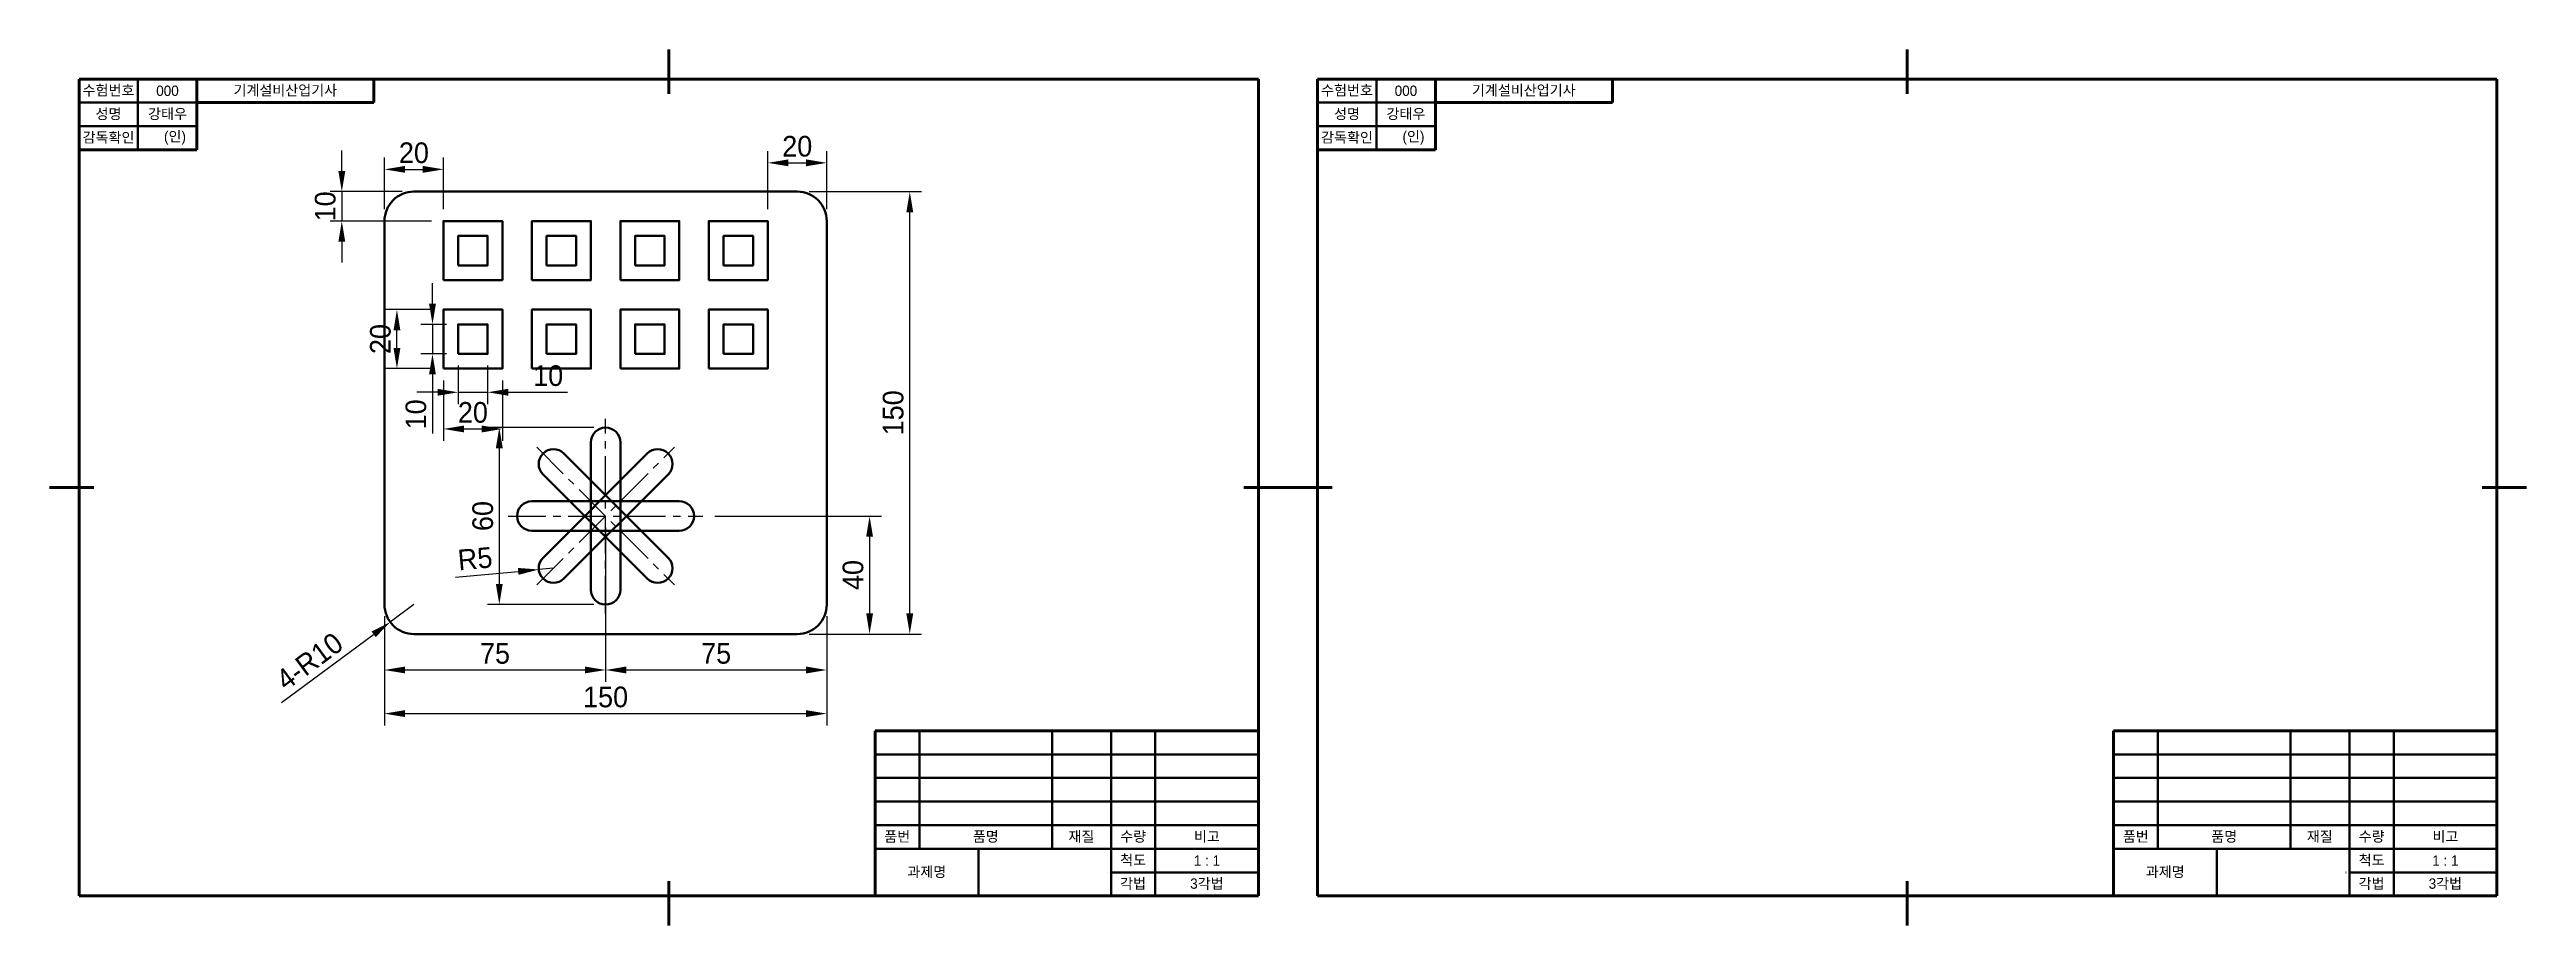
# Model space of a CAD drawing. Header units: millimetres. Extents: x 0 to 2520, y 0 to 297.
# Drawn here: x 1680 to 2520, y 0 to 297 of the extents above; entities that cross this region are included whole.
import ezdxf

# ---------------------------------------------------------------- set-up
doc = ezdxf.new("R2010")
doc.units = ezdxf.units.MM
doc.header["$LTSCALE"] = 0.4
doc.linetypes.add('CENTER', pattern=[50.8, 31.75, -6.35, 6.35, -6.35])
for name, color, linetype, lineweight in [('1.윤곽선', 5, 'Continuous', 70), ('2.외형선', 3, 'Continuous', 50), ('4.일반주서', 2, 'Continuous', 35), ('5.중심선', 1, 'CENTER', 25)]:
    doc.layers.add(name, color=color, linetype=linetype, lineweight=lineweight)
doc.styles.add('굴림', font='')
doc.styles.get('굴림').set_extended_font_data('Gulim')
doc.dimstyles.new('기계제도기능사치수', dxfattribs={"dimtxt": 3.5, "dimasz": 3.5, "dimexe": 2, "dimexo": 2, "dimgap": 1, "dimtad": 1, "dimdsep": 46, "dimtxsty": '굴림', "dimcen": 2.5, "dimclrd": 1, "dimclre": 1, "dimclrt": 2, "dimazin": 2, "dimtfac": 1, "dimtmove": 0, "dimatfit": 3, "dimfxl": 1, "dimarcsym": 0})

msp = doc.modelspace()

# ---------------------------------------------------------------- texts
at = {"layer": '4.일반주서', "char_height": 3.5, "attachment_point": 5, "style": '굴림'}
for s, insert, width in [('수험번호', (1700, 283), 20), ('성명', (1700, 275), 20), ('강태우', (1720, 275), 20), ('000', (1720, 283), 20), ('기계설비산업기사', (1759.963, 283), 60.07361), ('수험번호', (2120, 283), 20), ('성명', (2120, 275), 20), ('강태우', (2140, 275), 20), ('000', (2140, 283), 20), ('기계설비산업기사', (2179.963, 283), 60.07361), ('감독확인', (1700, 267), 20), ('    (인)', (1720, 267), 20), ('감독확인', (2120, 267), 20), ('    (인)', (2140, 267), 20), ('품번', (1967.5, 30), 15), ('품명', (1997.5, 30), 45), ('재질', (2029.926, 30), 19.8528), ('수량', (2047.5, 30), 15), ('비고', (2072.5, 30), 35), ('품번', (2387.5, 30), 15), ('품명', (2417.5, 30), 45), ('재질', (2449.926, 30), 19.8528), ('수량', (2467.5, 30), 15), ('비고', (2492.5, 30), 35), ('과제명', (1977.5, 18), 35), ('척도', (2047.5, 22), 15), ('1 : 1', (2072.5, 22), 35), ('과제명', (2397.5, 18), 35), ('척도', (2467.5, 22), 15), ('1 : 1', (2492.5, 22), 35), ('각법', (2047.463, 14), 15.0736), ('3각법', (2072.5, 14), 35), ('각법', (2467.463, 14), 15.0736), ('3각법', (2492.5, 14), 35)]:
    msp.add_mtext(s, dxfattribs=dict(at, insert=insert, width=width))

# ---------------------------------------------------------------- blocks, each defined once
blk = doc.blocks.new('*U99')
at = {"layer": '2.외형선'}
for points in [[(-10, -10), (10, -10), (10, 10), (-10, 10)], [(-5, -5), (5, -5), (5, 5), (-5, 5)]]:
    blk.add_lwpolyline(points, close=True, dxfattribs=at)
blk = doc.blocks.new('*U100')
at = {"layer": '2.외형선', "color": 0, "linetype": 'ByBlock', "lineweight": -2, "transparency": 16777216}
for p in [(0, 30), (30, 30), (60, 30), (90, 30), (0, 0), (30, 0), (60, 0), (90, 0)]:
    blk.add_blockref('*U99', p, dxfattribs=at)
blk = doc.blocks.new('*D101')
at = {"layer": '2.외형선', "color": 1, "lineweight": -2, "transparency": 16777216}
for p, q in [((1905.57, 138.82), (1962.1, 138.82)), ((1958.1, 131.82), (1958.1, 105.82)), ((1937.57, 98.82), (1962.1, 98.82))]:
    blk.add_line(p, q, dxfattribs=at)
at = {"layer": '2.외형선', "color": 1, "transparency": 16777216}
for points in [[(1956.94, 131.82), (1959.27, 131.82), (1958.1, 138.82)], [(1956.94, 105.82), (1959.27, 105.82), (1958.1, 98.82)]]:
    blk.add_solid(points, dxfattribs=at)
at = {"layer": 'Defpoints', "color": 0, "transparency": 16777216}
for p in [(1901.57, 138.82), (1933.57, 98.82), (1958.1, 98.82)]:
    blk.add_point(p, dxfattribs=at)
at = {"layer": '2.외형선', "color": 2, "transparency": 16777216, "insert": (1952.51, 118.82), "char_height": 7, "attachment_point": 5, "rotation": 90, "style": '굴림'}
blk.add_mtext('40', dxfattribs=at)
blk = doc.blocks.new('*D102')
at = {"layer": '2.외형선', "color": 1, "lineweight": -2, "transparency": 16777216}
for p, q in [((1937.57, 248.82), (1975.73, 248.82)), ((1971.73, 105.82), (1971.73, 241.82)), ((1937.57, 98.82), (1975.73, 98.82))]:
    blk.add_line(p, q, dxfattribs=at)
at = {"layer": '2.외형선', "color": 1, "transparency": 16777216}
for points in [[(1970.56, 241.82), (1972.89, 241.82), (1971.73, 248.82)], [(1970.56, 105.82), (1972.89, 105.82), (1971.73, 98.82)]]:
    blk.add_solid(points, dxfattribs=at)
at = {"layer": 'Defpoints', "color": 0, "transparency": 16777216}
for p in [(1933.57, 248.82), (1971.73, 248.82), (1933.57, 98.82)]:
    blk.add_point(p, dxfattribs=at)
at = {"layer": '2.외형선', "color": 2, "transparency": 16777216, "insert": (1966.13, 173.82), "char_height": 7, "attachment_point": 5, "rotation": 90, "style": '굴림'}
blk.add_mtext('150', dxfattribs=at)
blk = doc.blocks.new('*D103')
at = {"layer": '2.외형선', "color": 1, "lineweight": -2, "transparency": 16777216}
for p, q in [((1923.57, 242.82), (1923.57, 262.58)), ((1943.57, 242.82), (1943.57, 262.58)), ((1930.57, 258.58), (1936.57, 258.58))]:
    blk.add_line(p, q, dxfattribs=at)
at = {"layer": '2.외형선', "color": 1, "transparency": 16777216}
for points in [[(1930.57, 259.75), (1930.57, 257.42), (1923.57, 258.58)], [(1936.57, 259.75), (1936.57, 257.42), (1943.57, 258.58)]]:
    blk.add_solid(points, dxfattribs=at)
at = {"layer": 'Defpoints', "color": 0, "transparency": 16777216}
for p in [(1943.57, 258.58), (1923.57, 238.82), (1943.57, 238.82)]:
    blk.add_point(p, dxfattribs=at)
at = {"layer": '2.외형선', "color": 2, "transparency": 16777216, "insert": (1933.57, 264.17), "char_height": 7, "attachment_point": 5, "style": '굴림'}
blk.add_mtext('20', dxfattribs=at)
blk = doc.blocks.new('*D104')
at = {"layer": '2.외형선', "color": 1, "lineweight": -2, "transparency": 16777216}
for p, q in [((1793.57, 242.82), (1793.57, 260.37)), ((1800.57, 256.37), (1806.57, 256.37)), ((1813.57, 242.82), (1813.57, 260.37))]:
    blk.add_line(p, q, dxfattribs=at)
at = {"layer": '2.외형선', "color": 1, "transparency": 16777216}
for points in [[(1800.57, 257.54), (1800.57, 255.21), (1793.57, 256.37)], [(1806.57, 257.54), (1806.57, 255.21), (1813.57, 256.37)]]:
    blk.add_solid(points, dxfattribs=at)
at = {"layer": 'Defpoints', "color": 0, "transparency": 16777216}
for p in [(1813.57, 256.37), (1793.57, 238.82), (1813.57, 238.82)]:
    blk.add_point(p, dxfattribs=at)
at = {"layer": '2.외형선', "color": 2, "transparency": 16777216, "insert": (1803.57, 261.96), "char_height": 7, "attachment_point": 5, "style": '굴림'}
blk.add_mtext('20', dxfattribs=at)
blk = doc.blocks.new('*D105')
at = {"layer": '2.외형선', "color": 1, "lineweight": -2, "transparency": 16777216}
for p, q in [((1779.12, 255.82), (1779.12, 262.82)), ((1799.57, 248.82), (1775.12, 248.82)), ((1779.12, 248.82), (1779.12, 238.82)), ((1809.57, 238.82), (1775.12, 238.82)), ((1779.12, 231.82), (1779.12, 224.82))]:
    blk.add_line(p, q, dxfattribs=at)
at = {"layer": '2.외형선', "color": 1, "transparency": 16777216}
for points in [[(1777.96, 255.82), (1780.29, 255.82), (1779.12, 248.82)], [(1777.96, 231.82), (1780.29, 231.82), (1779.12, 238.82)]]:
    blk.add_solid(points, dxfattribs=at)
at = {"layer": 'Defpoints', "color": 0, "transparency": 16777216}
for p in [(1803.57, 248.82), (1779.12, 238.82), (1813.57, 238.82)]:
    blk.add_point(p, dxfattribs=at)
at = {"layer": '2.외형선', "color": 2, "transparency": 16777216, "insert": (1773.52, 243.82), "char_height": 7, "attachment_point": 5, "rotation": 90, "style": '굴림'}
blk.add_mtext('10', dxfattribs=at)
blk = doc.blocks.new('*D106')
at = {"layer": '2.외형선', "color": 1, "lineweight": -2, "transparency": 16777216}
for p, q in [((1809.57, 208.82), (1793.82, 208.82)), ((1797.82, 195.82), (1797.82, 201.82)), ((1809.57, 188.82), (1793.82, 188.82))]:
    blk.add_line(p, q, dxfattribs=at)
at = {"layer": '2.외형선', "color": 1, "transparency": 16777216}
for points in [[(1796.65, 201.82), (1798.98, 201.82), (1797.82, 208.82)], [(1796.65, 195.82), (1798.98, 195.82), (1797.82, 188.82)]]:
    blk.add_solid(points, dxfattribs=at)
at = {"layer": 'Defpoints', "color": 0, "transparency": 16777216}
for p in [(1797.82, 208.82), (1813.57, 208.82), (1813.57, 188.82)]:
    blk.add_point(p, dxfattribs=at)
at = {"layer": '2.외형선', "color": 2, "transparency": 16777216, "insert": (1792.23, 198.84), "char_height": 7, "attachment_point": 5, "rotation": 90, "style": '굴림'}
blk.add_mtext('20', dxfattribs=at)
blk = doc.blocks.new('*D107')
at = {"layer": '2.외형선', "color": 1, "lineweight": -2, "transparency": 16777216}
for p, q in [((1809.87, 210.82), (1809.87, 217.82)), ((1814.57, 203.82), (1805.87, 203.82)), ((1809.87, 203.82), (1809.87, 193.82)), ((1814.57, 193.82), (1805.87, 193.82)), ((1809.87, 186.82), (1809.87, 166.78))]:
    blk.add_line(p, q, dxfattribs=at)
at = {"layer": '2.외형선', "color": 1, "transparency": 16777216}
for points in [[(1808.7, 210.82), (1811.04, 210.82), (1809.87, 203.82)], [(1808.7, 186.82), (1811.04, 186.82), (1809.87, 193.82)]]:
    blk.add_solid(points, dxfattribs=at)
at = {"layer": 'Defpoints', "color": 0, "transparency": 16777216}
for p in [(1818.57, 203.82), (1809.87, 193.82), (1818.57, 193.82)]:
    blk.add_point(p, dxfattribs=at)
at = {"layer": '2.외형선', "color": 2, "transparency": 16777216, "insert": (1804.27, 173.3), "char_height": 7, "attachment_point": 5, "rotation": 90, "style": '굴림'}
blk.add_mtext('10', dxfattribs=at)
blk = doc.blocks.new('*D108')
at = {"layer": '2.외형선', "color": 1, "lineweight": -2, "transparency": 16777216}
for p, q in [((1868.57, 134.82), (1868.57, 82.62)), ((1793.57, 104.82), (1793.57, 82.62)), ((1800.57, 86.62), (1861.57, 86.62))]:
    blk.add_line(p, q, dxfattribs=at)
at = {"layer": '2.외형선', "color": 1, "transparency": 16777216}
for points in [[(1800.57, 87.79), (1800.57, 85.46), (1793.57, 86.62)], [(1861.57, 87.79), (1861.57, 85.46), (1868.57, 86.62)]]:
    blk.add_solid(points, dxfattribs=at)
at = {"layer": 'Defpoints', "color": 0, "transparency": 16777216}
for p in [(1868.57, 138.82), (1793.57, 108.82), (1868.57, 86.62)]:
    blk.add_point(p, dxfattribs=at)
at = {"layer": '2.외형선', "color": 2, "transparency": 16777216, "insert": (1831.07, 92.21), "char_height": 7, "attachment_point": 5, "style": '굴림'}
blk.add_mtext('75', dxfattribs=at)
blk = doc.blocks.new('*D109')
at = {"layer": '2.외형선', "color": 1, "lineweight": -2, "transparency": 16777216}
for p, q in [((1868.57, 134.82), (1868.57, 82.62)), ((1943.57, 104.82), (1943.57, 82.62)), ((1875.57, 86.62), (1936.57, 86.62))]:
    blk.add_line(p, q, dxfattribs=at)
at = {"layer": '2.외형선', "color": 1, "transparency": 16777216}
for points in [[(1875.57, 87.79), (1875.57, 85.46), (1868.57, 86.62)], [(1936.57, 87.79), (1936.57, 85.46), (1943.57, 86.62)]]:
    blk.add_solid(points, dxfattribs=at)
at = {"layer": 'Defpoints', "color": 0, "transparency": 16777216}
for p in [(1868.57, 138.82), (1943.57, 108.82), (1943.57, 86.62)]:
    blk.add_point(p, dxfattribs=at)
at = {"layer": '2.외형선', "color": 2, "transparency": 16777216, "insert": (1906.07, 92.21), "char_height": 7, "attachment_point": 5, "style": '굴림'}
blk.add_mtext('75', dxfattribs=at)
blk = doc.blocks.new('*D110')
at = {"layer": '2.외형선', "color": 1, "lineweight": -2, "transparency": 16777216}
for p, q in [((1793.57, 104.82), (1793.57, 67.83)), ((1943.57, 104.82), (1943.57, 67.83)), ((1800.57, 71.83), (1936.57, 71.83))]:
    blk.add_line(p, q, dxfattribs=at)
at = {"layer": '2.외형선', "color": 1, "transparency": 16777216}
for points in [[(1800.57, 73), (1800.57, 70.66), (1793.57, 71.83)], [(1936.57, 73), (1936.57, 70.66), (1943.57, 71.83)]]:
    blk.add_solid(points, dxfattribs=at)
at = {"layer": 'Defpoints', "color": 0, "transparency": 16777216}
for p in [(1793.57, 108.82), (1943.57, 108.82), (1943.57, 71.83)]:
    blk.add_point(p, dxfattribs=at)
at = {"layer": '2.외형선', "color": 2, "transparency": 16777216, "insert": (1868.57, 77.43), "char_height": 7, "attachment_point": 5, "style": '굴림'}
blk.add_mtext('150', dxfattribs=at)
blk = doc.blocks.new('*D111')
at = {"layer": '2.외형선', "color": 1, "lineweight": -2, "transparency": 16777216}
for p, q in [((1803.57, 108.82), (1795.54, 102.87)), ((1758.72, 75.6), (1789.91, 98.7))]:
    blk.add_line(p, q, dxfattribs=at)
at = {"layer": '2.외형선', "color": 1, "transparency": 16777216}
blk.add_solid([(1789.22, 99.64), (1790.61, 97.77), (1795.54, 102.87)], dxfattribs=at)
at = {"layer": 'Defpoints', "color": 0, "transparency": 16777216}
for p in [(1795.54, 102.87), (1803.57, 108.82)]:
    blk.add_point(p, dxfattribs=at)
at = {"layer": '2.외형선', "color": 2, "transparency": 16777216, "insert": (1768.17, 89.57), "char_height": 7, "attachment_point": 5, "rotation": 36.52485, "style": '굴림'}
blk.add_mtext('4-R10', dxfattribs=at)
blk = doc.blocks.new('*D112')
at = {"layer": '2.외형선', "color": 1, "lineweight": -2, "transparency": 16777216}
for p, q in [((1818.57, 189.82), (1818.57, 176.78)), ((1828.57, 189.82), (1828.57, 176.78)), ((1811.57, 180.78), (1804.57, 180.78)), ((1818.57, 180.78), (1828.57, 180.78)), ((1835.57, 180.78), (1855.62, 180.78))]:
    blk.add_line(p, q, dxfattribs=at)
at = {"layer": '2.외형선', "color": 1, "transparency": 16777216}
for points in [[(1811.57, 181.95), (1811.57, 179.62), (1818.57, 180.78)], [(1835.57, 181.95), (1835.57, 179.62), (1828.57, 180.78)]]:
    blk.add_solid(points, dxfattribs=at)
at = {"layer": 'Defpoints', "color": 0, "transparency": 16777216}
for p in [(1818.57, 193.82), (1828.57, 193.82), (1828.57, 180.78)]:
    blk.add_point(p, dxfattribs=at)
at = {"layer": '2.외형선', "color": 2, "transparency": 16777216, "insert": (1849.1, 186.38), "char_height": 7, "attachment_point": 5, "style": '굴림'}
blk.add_mtext('10', dxfattribs=at)
blk = doc.blocks.new('*D113')
at = {"layer": '2.외형선', "color": 1, "lineweight": -2, "transparency": 16777216}
for p, q in [((1813.57, 184.82), (1813.57, 164.35)), ((1833.57, 184.82), (1833.57, 164.35)), ((1820.57, 168.35), (1826.57, 168.35))]:
    blk.add_line(p, q, dxfattribs=at)
at = {"layer": '2.외형선', "color": 1, "transparency": 16777216}
for points in [[(1820.57, 169.51), (1820.57, 167.18), (1813.57, 168.35)], [(1826.57, 169.51), (1826.57, 167.18), (1833.57, 168.35)]]:
    blk.add_solid(points, dxfattribs=at)
at = {"layer": 'Defpoints', "color": 0, "transparency": 16777216}
for p in [(1813.57, 188.82), (1833.57, 188.82), (1833.57, 168.35)]:
    blk.add_point(p, dxfattribs=at)
at = {"layer": '2.외형선', "color": 2, "transparency": 16777216, "insert": (1823.57, 173.93), "char_height": 7, "attachment_point": 5, "style": '굴림'}
blk.add_mtext('20', dxfattribs=at)
blk = doc.blocks.new('*D114')
at = {"layer": '2.외형선', "color": 1, "lineweight": -2, "transparency": 16777216}
for p, q in [((1864.57, 168.82), (1828.53, 168.82)), ((1832.53, 161.82), (1832.53, 115.82)), ((1864.57, 108.82), (1828.53, 108.82))]:
    blk.add_line(p, q, dxfattribs=at)
at = {"layer": '2.외형선', "color": 1, "transparency": 16777216}
for points in [[(1831.36, 161.82), (1833.7, 161.82), (1832.53, 168.82)], [(1831.36, 115.82), (1833.7, 115.82), (1832.53, 108.82)]]:
    blk.add_solid(points, dxfattribs=at)
at = {"layer": 'Defpoints', "color": 0, "transparency": 16777216}
for p in [(1868.57, 168.82), (1832.53, 108.82), (1868.57, 108.82)]:
    blk.add_point(p, dxfattribs=at)
at = {"layer": '2.외형선', "color": 2, "transparency": 16777216, "insert": (1826.94, 138.82), "char_height": 7, "attachment_point": 5, "rotation": 90, "style": '굴림'}
blk.add_mtext('60', dxfattribs=at)
blk = doc.blocks.new('*D115')
at = {"layer": '2.외형선', "color": 1, "lineweight": -2, "transparency": 16777216}
for p, q in [((1817.67, 118.12), (1838.95, 120.06)), ((1850.9, 121.14), (1845.92, 120.69))]:
    blk.add_line(p, q, dxfattribs=at)
at = {"layer": '2.외형선', "color": 1, "transparency": 16777216}
blk.add_solid([(1838.84, 121.22), (1839.05, 118.89), (1845.92, 120.69)], dxfattribs=at)
at = {"layer": 'Defpoints', "color": 0, "transparency": 16777216}
for p in [(1845.92, 120.69), (1850.9, 121.14)]:
    blk.add_point(p, dxfattribs=at)
at = {"layer": '2.외형선', "color": 2, "transparency": 16777216, "insert": (1824.32, 124.34), "char_height": 7, "attachment_point": 5, "rotation": 5.20221, "style": '굴림'}
blk.add_mtext('R5', dxfattribs=at)

# ---------------------------------------------------------------- dimensions: what is measured, and where the dimension line sits
at = {"layer": '2.외형선'}
for base, p1, p2, picture, middle in [((1779.122, 238.821), (1803.575, 248.821), (1813.575, 238.821), '*D105', (1779.122, 243.821)), ((1797.817, 208.821), (1813.575, 188.821), (1813.575, 208.821), '*D106', (1797.817, 198.842))]:
    dim = msp.add_linear_dim(base=base, p1=p1, p2=p2, angle=90, dimstyle='기계제도기능사치수', override={"dimscale": 2}, dxfattribs=at)
    dim.commit()
    dim.dimension.update_dxf_attribs({"geometry": picture, "text_midpoint": middle, "dimtype": 160})
for base, p1, p2, override, picture, middle in [((1813.575, 256.373), (1793.575, 238.821), (1813.575, 238.821), {"dimscale": 2}, '*D104', (1803.575, 261.962)), ((1943.575, 258.582), (1923.575, 238.821), (1943.575, 238.821), {"dimscale": 2}, '*D103', (1933.575, 264.171)), ((1828.575, 180.782), (1818.575, 193.821), (1828.575, 193.821), {"dimscale": 2}, '*D112', (1849.095, 186.38)), ((1833.575, 168.346), (1813.575, 188.821), (1833.575, 188.821), {"dimscale": 2}, '*D113', (1823.575, 173.935)), ((1868.575, 86.623), (1793.575, 108.821), (1868.575, 138.821), {"dimscale": 2}, '*D108', (1831.075, 92.212)), ((1943.575, 86.623), (1868.575, 138.821), (1943.575, 108.821), {"dimscale": 2, "dimtmove": 1}, '*D109', (1906.075, 92.212)), ((1943.575, 71.829), (1793.575, 108.821), (1943.575, 108.821), {"dimscale": 2}, '*D110', (1868.575, 77.427))]:
    dim = msp.add_linear_dim(base=base, p1=p1, p2=p2, dimstyle='기계제도기능사치수', override=override, dxfattribs=at)
    dim.commit()
    dim.dimension.update_dxf_attribs({"geometry": picture, "text_midpoint": middle})
for base, p1, p2, picture, middle in [((1971.727, 248.821), (1933.575, 98.821), (1933.575, 248.821), '*D102', (1966.129, 173.821)), ((1809.871, 193.821), (1818.575, 203.821), (1818.575, 193.821), '*D107', (1804.273, 173.3)), ((1832.531, 108.821), (1868.575, 168.821), (1868.575, 108.821), '*D114', (1826.943, 138.821)), ((1958.104, 98.821), (1901.575, 138.821), (1933.575, 98.821), '*D101', (1952.511, 118.821))]:
    dim = msp.add_linear_dim(base=base, p1=p1, p2=p2, angle=90, dimstyle='기계제도기능사치수', override={"dimscale": 2}, dxfattribs=at)
    dim.commit()
    dim.dimension.update_dxf_attribs({"geometry": picture, "text_midpoint": middle})
dim = msp.add_radius_dim(center=(1850.897, 121.143), mpoint=(1845.918, 120.69), dimstyle='기계제도기능사치수', override={"dimscale": 2}, dxfattribs=at)
dim.commit()
dim.dimension.update_dxf_attribs({"geometry": '*D115', "text_midpoint": (1824.315, 124.339)})
dim = msp.add_radius_dim(center=(1803.575, 108.821), mpoint=(1795.539, 102.869), text='4-R10', dimstyle='기계제도기능사치수', override={"dimscale": 2}, dxfattribs=at)
dim.commit()
dim.dimension.update_dxf_attribs({"geometry": '*D111', "text_midpoint": (1768.171, 89.572)})

# ---------------------------------------------------------------- linework, layer by layer
at = {"layer": '1.윤곽선'}
for p, q in [((1890, 297), (1890, 282)), ((2310, 297), (2310, 282)), ((2090, 287), (1690, 287)), ((1690, 287), (1690, 10)), ((1730, 287), (1730, 263)), ((1790, 287), (1790, 279)), ((2090, 10), (2090, 287)), ((2510, 287), (2110, 287)), ((2110, 287), (2110, 10)), ((2150, 287), (2150, 263)), ((2210, 287), (2210, 279)), ((2510, 10), (2510, 287)), ((1790, 279), (1730, 279)), ((2210, 279), (2150, 279)), ((1730, 263), (1690, 263)), ((2150, 263), (2110, 263)), ((1680, 148.5), (1695, 148.5)), ((2100, 148.5), (2085, 148.5)), ((2100, 148.5), (2115, 148.5)), ((2520, 148.5), (2505, 148.5)), ((1960, 66), (2090, 66)), ((1960, 10), (1960, 66)), ((2380, 66), (2510, 66)), ((2380, 10), (2380, 66)), ((1690, 10), (2090, 10)), ((1890, 0), (1890, 15)), ((2110, 10), (2510, 10)), ((2310, 0), (2310, 15))]:
    msp.add_line(p, q, dxfattribs=at)
at = {"layer": '2.외형선'}
for p, q in [((1710, 287), (1710, 263)), ((2130, 287), (2130, 263)), ((1710, 279), (1690, 279)), ((1710, 279), (1730, 279)), ((2130, 279), (2110, 279)), ((2130, 279), (2150, 279)), ((1730, 271), (1690, 271)), ((2150, 271), (2110, 271)), ((1975, 26), (1975, 66)), ((2020, 26), (2020, 66)), ((2040, 10), (2040, 66)), ((2055, 10), (2055, 66)), ((2395, 26), (2395, 66)), ((2440, 26), (2440, 66)), ((2460, 10), (2460, 66)), ((2475, 10), (2475, 66)), ((1960, 58), (2090, 58)), ((2380, 58), (2510, 58)), ((1960, 50), (2090, 50)), ((1960, 42), (2090, 42)), ((2380, 50), (2510, 50)), ((2380, 42), (2510, 42)), ((1960, 34), (2090, 34)), ((2380, 34), (2510, 34)), ((1960, 26), (2090, 26)), ((1995, 10), (1995, 26)), ((2380, 26), (2510, 26)), ((2415, 10), (2415, 26)), ((2038.76, 18), (2038.833, 18)), ((2040, 18), (2090, 18)), ((2458.76, 18), (2458.833, 18)), ((2460, 18), (2510, 18))]:
    msp.add_line(p, q, dxfattribs=at)
msp.add_lwpolyline([(1803.575, 98.821), (1933.575, 98.821, 0.4142136), (1943.575, 108.821), (1943.575, 238.821, 0.4142136), (1933.575, 248.821), (1803.575, 248.821, 0.4142136), (1793.575, 238.821), (1793.575, 108.821, 0.4142136)], format="xyb", close=True, dxfattribs=at)
for points in [[(1882.717, 160.034), (1847.361, 124.679)], [(1889.788, 124.679), (1854.433, 160.034)], [(1863.575, 163.821), (1863.575, 113.821)], [(1873.575, 113.821), (1873.575, 163.821)], [(1847.361, 152.963), (1882.717, 117.608)], [(1854.433, 117.608), (1889.788, 152.963)], [(1893.575, 143.821), (1843.575, 143.821)], [(1843.575, 133.821), (1893.575, 133.821)]]:
    msp.add_lwpolyline(points, dxfattribs=at)
for centre, start, end in [((1868.575, 163.821), 0, 180), ((1850.897, 156.498), 45, 225), ((1886.252, 156.498), 315, 135), ((1843.575, 138.821), 90, 270), ((1893.575, 138.821), 270, 90), ((1850.897, 121.143), 135, 315), ((1886.252, 121.143), 225, 45), ((1868.575, 113.821), 180, 0)]:
    msp.add_arc(centre, 5, start, end, dxfattribs=at)
at = {"layer": '5.중심선'}
for p, q in [((1868.575, 105.821), (1868.575, 171.821)), ((1845.24, 162.155), (1891.909, 115.486)), ((1845.24, 115.486), (1891.909, 162.155)), ((1835.575, 138.821), (1901.575, 138.821))]:
    msp.add_line(p, q, dxfattribs=at)

# ---------------------------------------------------------------- block references
at = {"layer": '2.외형선'}
msp.add_blockref('*U100', (1823.575, 198.821), dxfattribs=at)

msp.set_redraw_order([(e.dxf.handle, doc.entitydb.next_handle()) for e in msp.query("TEXT MTEXT ATTDEF DIMENSION ARC_DIMENSION")])  # texts and dimensions are drawn at this point

doc.saveas('drawing.dxf')
